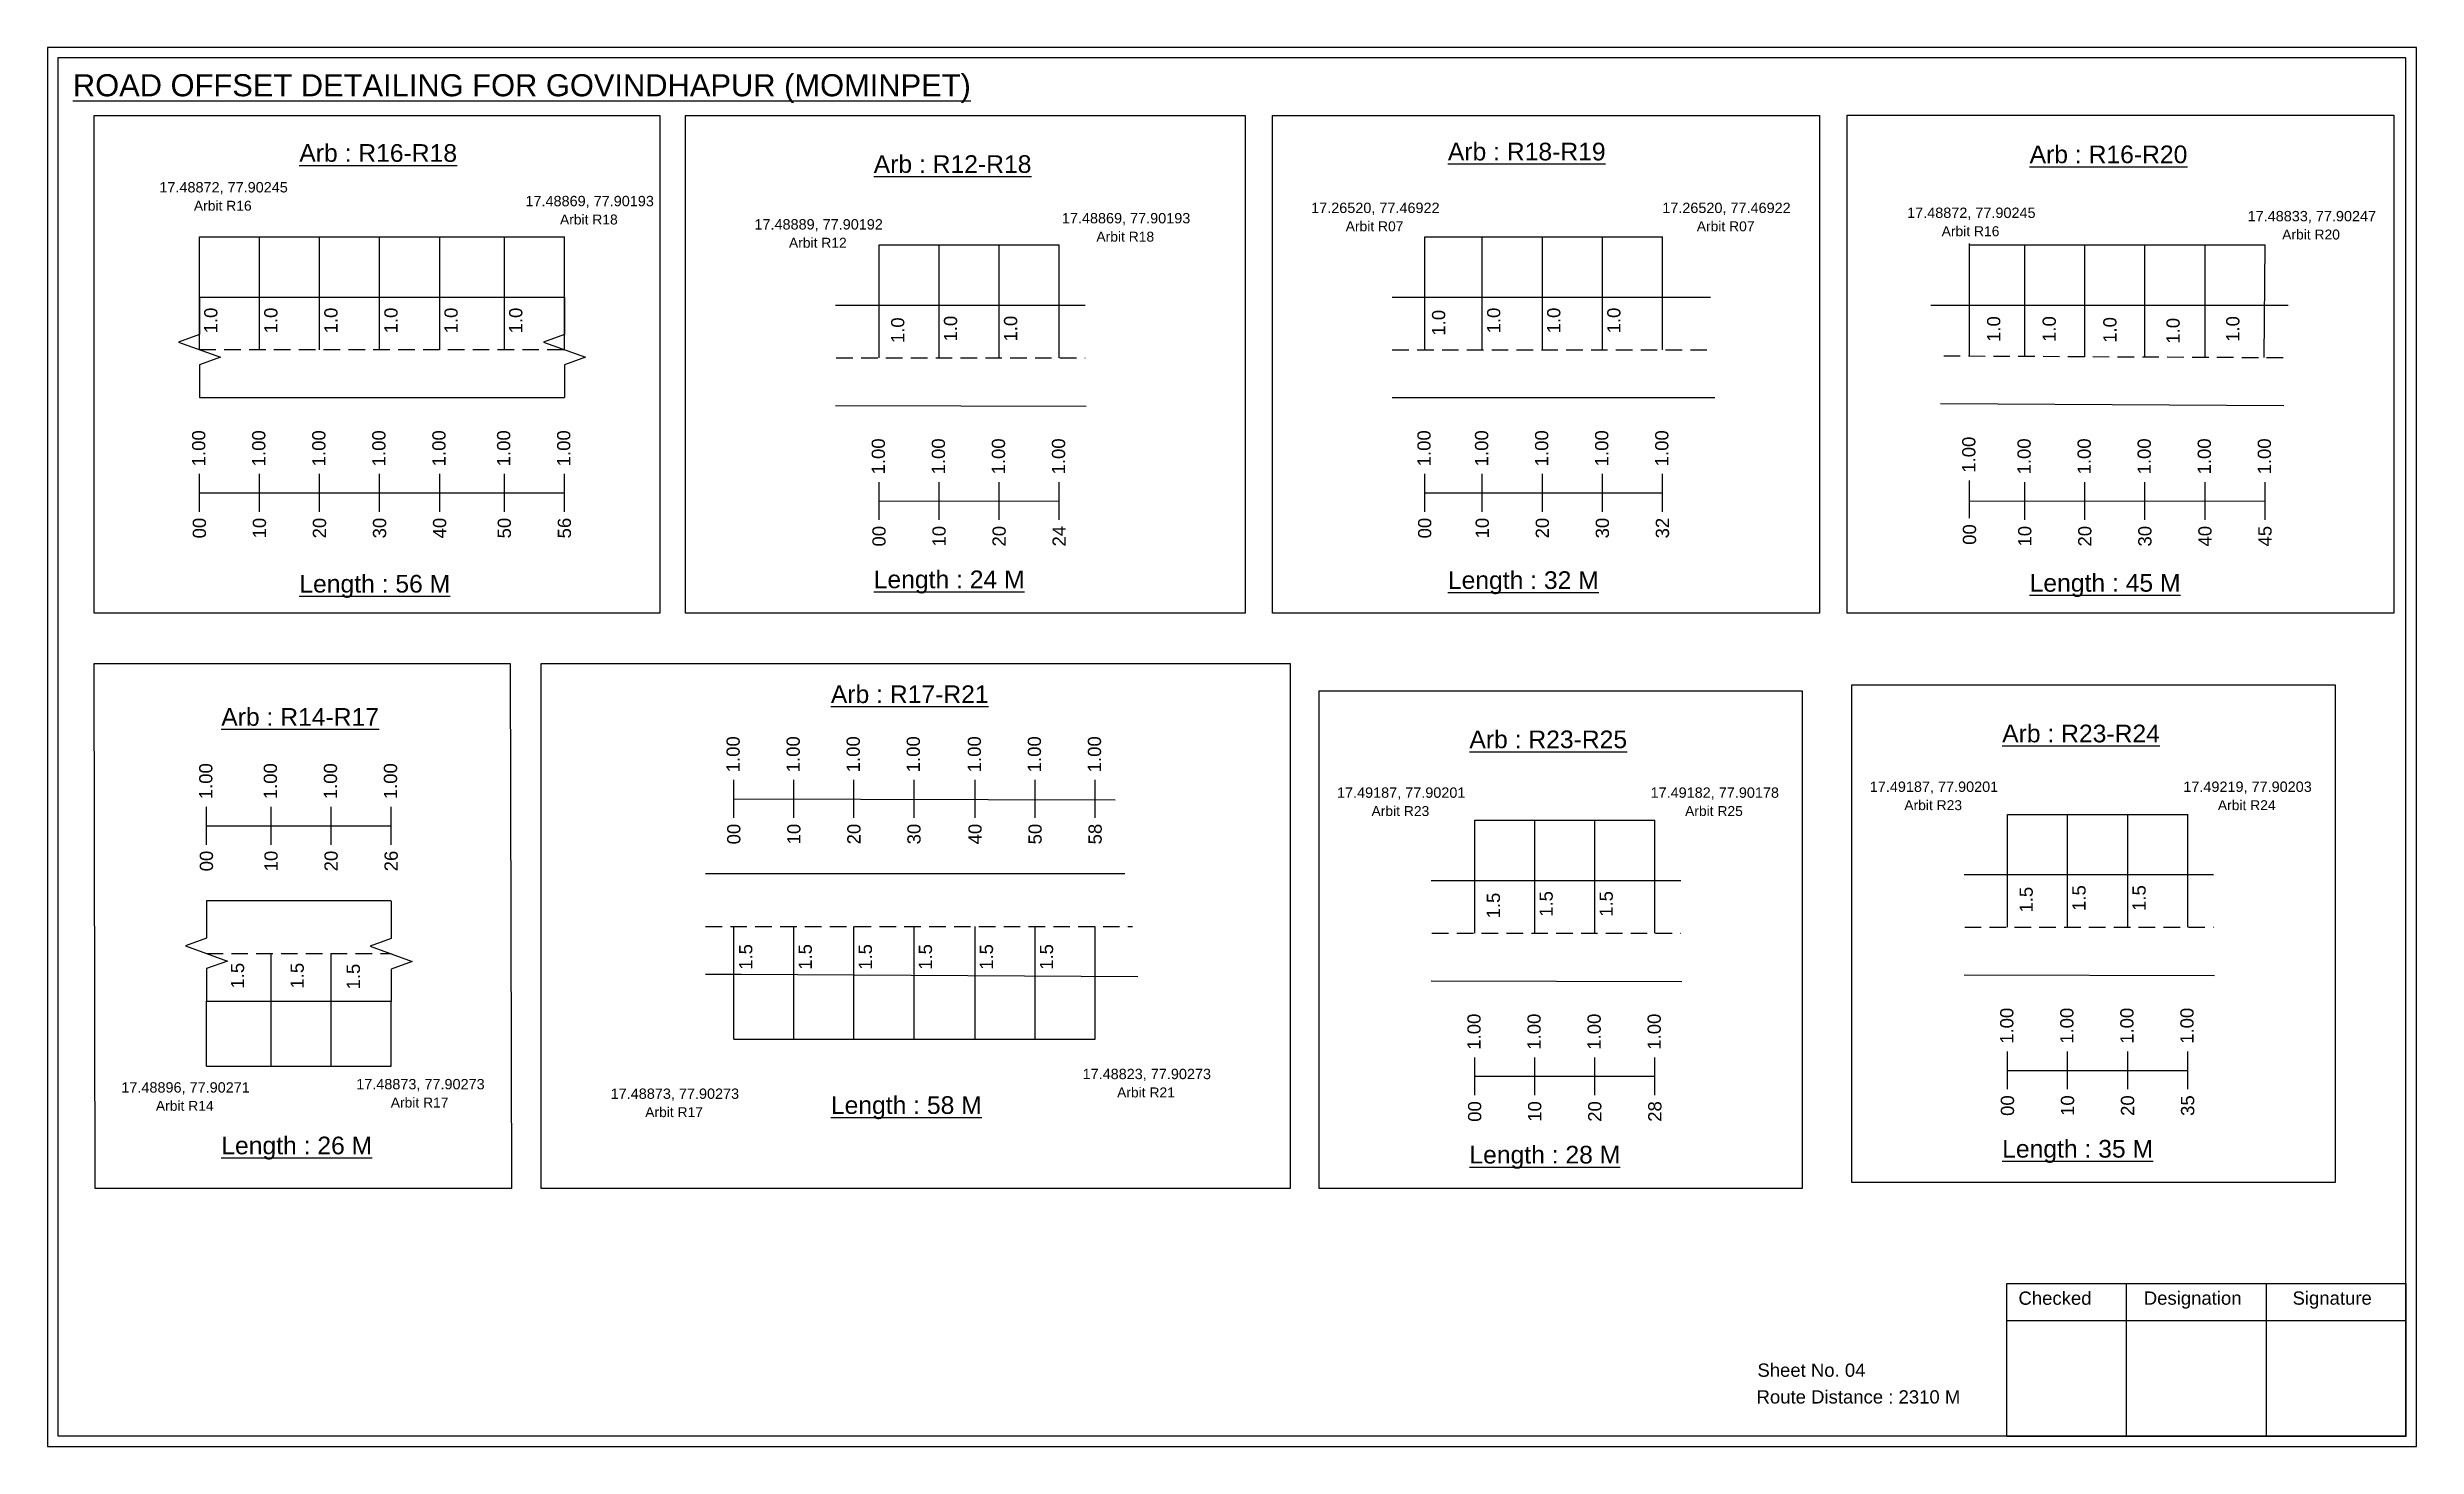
# Model space of a CAD drawing. Header units: inches. Extents: x 715 to 6358, y 46 to 1342.
# Drawn here: x 3819 to 4355, y 46 to 363 of the extents above; entities that cross this region are included whole.
import ezdxf

# ---------------------------------------------------------------- set-up
doc = ezdxf.new("R2010")
doc.units = ezdxf.units.IN
doc.header["$MEASUREMENT"] = 0
doc.linetypes.add('DASHED2', pattern=[0.375, 0.25, -0.125])
doc.layers.add('PDF_Geometry', color=7, linetype='Continuous')
doc.layers.add('PDF_Text', color=5, linetype='Continuous')
doc.styles.add('PDF Arial', font='arial.ttf')
doc.styles.get("Standard").update_dxf_attribs({"font": 'arial.ttf'})

msp = doc.modelspace()

# ---------------------------------------------------------------- texts
at = {"color": 242, "true_color": 0xcd2027}
for s, height, p in [('%%UROAD OFFSET DETAILING FOR GOVINDHAPUR (MOMINPET)', 5, (3824.59, 351.63)), ('%%UArb : R16-R18', 4, (3875.86, 336.8)), ('%%UArb : R12-R18', 4, (4005.92, 334.29)), ('%%UArb : R18-R19', 4, (4135.93, 337.12)), ('%%UArb : R16-R20', 4, (4267.66, 336.49)), ('%%ULength : 56 M', 4, (3875.86, 239.3)), ('%%ULength : 24 M', 4, (4005.92, 240.29)), ('%%ULength : 32 M', 4, (4135.93, 240.12)), ('%%ULength : 45 M', 4, (4267.66, 239.49)), ('%%UArb : R17-R21', 4, (3996.22, 214.29)), ('%%UArb : R14-R17', 4, (3858.19, 209.15)), ('%%UArb : R23-R24', 4, (4261.44, 205.4)), ('%%UArb : R23-R25', 4, (4140.8, 204.07)), ('%%ULength : 58 M', 4, (3996.22, 121.29)), ('%%ULength : 26 M', 4, (3858.19, 112.15)), ('%%ULength : 28 M', 4, (4140.8, 110.07)), ('%%ULength : 35 M', 4, (4261.44, 111.4))]:
    msp.add_text(s, height=height, dxfattribs=at).set_placement(p)
at = {"color": 5}
for s, height, p in [('17.48872, 77.90245', 2.34, (3844.17, 329.87)), ('Arbit R16', 2.246, (3851.99, 325.74)), ('17.48869, 77.90193', 2.34, (3927.06, 326.75)), ('17.26520, 77.46922', 2.34, (4104.97, 325.21)), ('17.26520, 77.46922', 2.34, (4184.47, 325.21)), ('Arbit R18', 2.246, (3934.88, 322.62)), ('17.48889, 77.90192', 2.34, (3978.91, 321.48)), ('17.48869, 77.90193', 2.34, (4048.52, 322.87)), ('Arbit R07', 2.246, (4112.79, 321.08)), ('Arbit R07', 2.246, (4192.29, 321.08)), ('17.48872, 77.90245', 2.34, (4239.92, 324.1)), ('Arbit R16', 2.246, (4247.74, 319.97)), ('17.48833, 77.90247', 2.34, (4317.02, 323.34)), ('Arbit R12', 2.246, (3986.73, 317.36)), ('Arbit R18', 2.246, (4056.34, 318.74)), ('Arbit R20', 2.246, (4324.84, 319.22)), ('17.49187, 77.90201', 2.34, (4110.82, 192.85)), ('17.49182, 77.90178', 2.34, (4181.82, 192.85)), ('17.49187, 77.90201', 2.34, (4231.46, 194.18)), ('17.49219, 77.90203', 2.34, (4302.46, 194.18)), ('Arbit R23', 2.246, (4118.64, 188.72)), ('Arbit R25', 2.246, (4189.64, 188.72)), ('Arbit R23', 2.246, (4239.28, 190.05)), ('Arbit R24', 2.246, (4310.28, 190.05)), ('17.48873, 77.90273', 2.34, (3888.74, 126.86)), ('17.48823, 77.90273', 2.34, (4053.21, 129.16)), ('17.48896, 77.90271', 2.34, (3835.56, 126.12)), ('Arbit R14', 2.246, (3843.38, 122)), ('Arbit R17', 2.246, (3896.56, 122.74)), ('17.48873, 77.90273', 2.34, (3946.36, 124.7)), ('Arbit R21', 2.246, (4061.03, 125.03)), ('Arbit R17', 2.246, (3954.18, 120.57))]:
    msp.add_text(s, height=height, dxfattribs=at).set_placement(p)
for s, p in [('1.0', (3857.31, 297.96)), ('1.0', (3870.91, 297.96)), ('1.0', (3884.51, 297.96)), ('1.0', (3898.11, 297.96)), ('1.0', (3911.71, 297.96)), ('1.0', (3926.36, 297.96)), ('1.0', (4012.85, 295.76)), ('1.0', (4024.81, 296.12)), ('1.0', (4038.41, 296.12)), ('1.0', (4135.33, 297.46)), ('1.0', (4147.8, 297.96)), ('1.0', (4161.4, 297.96)), ('1.0', (4175, 297.96)), ('1.0', (4261.02, 296.03)), ('1.0', (4273.59, 296.03)), ('1.0', (4287.33, 295.83)), ('1.0', (4301.64, 295.64)), ('1.0', (4315.16, 296.05)), ('1.5', (4268.37, 166.87)), ('1.5', (4280.33, 167.24)), ('1.5', (4293.93, 167.24)), ('1.5', (4147.73, 165.54)), ('1.5', (4159.68, 165.91)), ('1.5', (4173.28, 165.91)), ('1.5', (3978.43, 153.91)), ('1.5', (3991.92, 153.91)), ('1.5', (4005.52, 153.91)), ('1.5', (4019.12, 153.91)), ('1.5', (4032.94, 153.91)), ('1.5', (4046.54, 153.91)), ('1.5', (3863.36, 149.66)), ('1.5', (3876.87, 149.66)), ('1.5', (3889.59, 149.46))]:
    msp.add_text(s, height=3, rotation=90).set_placement(p)
at = {"color": 217, "true_color": 0x93278f}
for s, p in [('1.00', (3854.57, 267.88)), ('1.00', (3868.17, 267.88)), ('1.00', (3881.77, 267.88)), ('1.00', (3895.37, 267.88)), ('1.00', (3908.97, 267.88)), ('1.00', (3923.62, 267.88)), ('1.00', (3937.22, 267.88)), ('1.00', (4008.46, 266.04)), ('1.00', (4022.06, 266.04)), ('1.00', (4035.66, 266.04)), ('1.00', (4049.26, 266.04)), ('1.00', (4132.02, 267.88)), ('1.00', (4145.06, 267.88)), ('1.00', (4158.66, 267.88)), ('1.00', (4172.26, 267.88)), ('1.00', (4185.86, 267.88)), ('1.00', (4255.38, 266.43)), ('1.00', (4267.9, 266.04)), ('1.00', (4281.5, 266.04)), ('1.00', (4295.1, 266.04)), ('1.00', (4308.7, 266.04)), ('1.00', (4322.3, 266.04)), ('00', (3854.72, 251.56)), ('10', (3868.32, 251.56)), ('20', (3881.92, 251.56)), ('30', (3895.52, 251.56)), ('40', (3909.12, 251.56)), ('50', (3923.77, 251.56)), ('56', (3937.37, 251.56)), ('00', (4008.61, 249.72)), ('10', (4022.21, 249.72)), ('20', (4035.81, 249.72)), ('24', (4049.41, 249.72)), ('00', (4132.17, 251.56)), ('10', (4145.21, 251.56)), ('20', (4158.81, 251.56)), ('30', (4172.41, 251.56)), ('32', (4186.01, 251.56)), ('00', (4255.53, 250.1)), ('10', (4268.05, 249.72)), ('20', (4281.65, 249.72)), ('30', (4295.25, 249.72)), ('40', (4308.85, 249.72)), ('45', (4322.45, 249.72)), ('1.00', (3975.58, 198.62)), ('1.00', (3989.18, 198.62)), ('1.00', (4002.78, 198.62)), ('1.00', (4016.38, 198.62)), ('1.00', (4030.2, 198.62)), ('1.00', (4043.8, 198.62)), ('1.00', (4057.4, 198.62)), ('1.00', (3856.17, 192.52)), ('1.00', (3870.8, 192.52)), ('1.00', (3884.4, 192.52)), ('1.00', (3898, 192.52)), ('00', (3975.73, 182.3)), ('10', (3989.33, 182.3)), ('20', (4002.93, 182.3)), ('30', (4016.53, 182.3)), ('40', (4030.35, 182.3)), ('50', (4043.95, 182.3)), ('58', (4057.55, 182.3)), ('00', (3856.32, 176.2)), ('10', (3870.95, 176.2)), ('20', (3884.55, 176.2)), ('26', (3898.15, 176.2)), ('1.00', (4263.98, 137.16)), ('1.00', (4277.58, 137.16)), ('1.00', (4291.18, 137.16)), ('1.00', (4304.78, 137.16)), ('1.00', (4143.34, 135.83)), ('1.00', (4156.94, 135.83)), ('1.00', (4170.54, 135.83)), ('1.00', (4184.14, 135.83)), ('00', (4143.49, 119.51)), ('10', (4157.09, 119.51)), ('20', (4170.69, 119.51)), ('28', (4184.29, 119.51)), ('00', (4264.13, 120.84)), ('10', (4277.73, 120.84)), ('20', (4291.33, 120.84)), ('35', (4304.93, 120.84))]:
    msp.add_text(s, height=3, rotation=90, dxfattribs=at).set_placement(p)
for s, p in [('Sheet No. 04', (4206.02, 61.79)), ('Route Distance : 2310 M', (4205.83, 55.74))]:
    msp.add_text(s, height=3).set_placement(p)
at = {"layer": 'PDF_Text', "color": 7, "attachment_point": 7, "style": 'PDF Arial'}
for s, insert, char_height in [('Checked', (4265.13, 78.04), 3.001), ('Designation', (4293.51, 77.2), 3.0006), ('Signature', (4327.19, 77.2), 3.001)]:
    msp.add_mtext(s, dxfattribs=dict(at, insert=insert, char_height=char_height))

# ---------------------------------------------------------------- linework, layer by layer
at = {"color": 5}
for p, q in [((3853.24, 319.82), (3935.9, 319.82)), ((4007.14, 317.98), (4047.94, 317.98)), ((4130.7, 319.82), (4184.53, 319.82)), ((4254.06, 317.98), (4320.98, 317.98)), ((4142.02, 187.77), (4182.82, 187.77)), ((4262.66, 189.1), (4303.46, 189.1)), ((3974.25, 138.18), (4056.07, 138.21)), ((3854.84, 132.08), (3896.67, 132.08))]:
    msp.add_line(p, q, dxfattribs=at)
for p, q in [((3853.24, 294.28), (3853.24, 319.82)), ((3866.84, 294.28), (3866.84, 319.82)), ((3880.44, 294.28), (3880.44, 319.82)), ((3894.04, 294.28), (3894.04, 319.82)), ((3907.64, 294.28), (3907.64, 319.82)), ((3922.3, 294.29), (3922.3, 319.82)), ((3935.9, 294.29), (3935.9, 319.82)), ((4007.14, 292.45), (4007.14, 317.98)), ((4020.74, 292.45), (4020.74, 317.98)), ((4034.34, 292.45), (4034.34, 317.98)), ((4047.94, 292.45), (4047.94, 317.98)), ((4130.7, 294.28), (4130.7, 319.82)), ((4143.73, 294.28), (4143.73, 319.82)), ((4157.33, 294.28), (4157.33, 319.82)), ((4170.93, 294.28), (4170.93, 319.82)), ((4184.53, 294.28), (4184.53, 319.82)), ((4254.06, 292.74), (4254.06, 318.28)), ((4266.58, 292.69), (4266.58, 317.98)), ((4280.18, 292.64), (4280.18, 317.98)), ((4293.78, 292.7), (4293.78, 317.98)), ((4307.38, 292.44), (4307.38, 317.98)), ((4320.75, 292.48), (4320.98, 317.98)), ((3853.24, 306.17), (3935.9, 306.17)), ((4123.35, 306.17), (4195.39, 306.17)), ((3997.3, 304.33), (4053.79, 304.33)), ((4326.23, 304.31), (4245.27, 304.31)), ((3853.24, 283.48), (3935.9, 283.48)), ((3997.3, 281.65), (4054.01, 281.52)), ((4123.35, 283.48), (4196.39, 283.48)), ((4247.48, 282.1), (4325.21, 281.67)), ((4142.02, 162.23), (4142.02, 187.77)), ((4155.62, 162.23), (4155.62, 187.77)), ((4169.22, 162.23), (4169.22, 187.77)), ((4182.82, 162.23), (4182.82, 187.77)), ((4262.66, 163.56), (4262.66, 189.1)), ((4276.26, 163.56), (4276.26, 189.1)), ((4289.86, 163.56), (4289.86, 189.1)), ((4303.46, 163.56), (4303.46, 189.1)), ((4062.8, 175.6), (3967.85, 175.6)), ((4132.18, 174.12), (4188.67, 174.12)), ((4252.82, 175.45), (4309.31, 175.45)), ((3896.67, 169.5), (3854.84, 169.5)), ((3974.25, 138.18), (3974.25, 163.72)), ((3987.85, 138.18), (3987.85, 163.72)), ((4001.45, 138.18), (4001.45, 163.72)), ((4015.05, 138.18), (4015.05, 163.72)), ((4028.87, 138.18), (4028.87, 163.72)), ((4042.47, 138.18), (4042.47, 163.72)), ((4056.07, 138.18), (4056.07, 163.72)), ((3869.47, 132.08), (3869.47, 157.62)), ((3883.07, 132.08), (3883.07, 157.62)), ((4132.18, 151.43), (4188.89, 151.3)), ((4252.82, 152.76), (4309.53, 152.63)), ((3854.84, 146.82), (3880.4, 146.82)), ((3854.84, 132.08), (3854.84, 146.82)), ((3880.4, 146.82), (3896.67, 146.82)), ((3896.67, 132.08), (3896.67, 146.82))]:
    msp.add_line(p, q)
at = {"linetype": 'DASHED2', "ltscale": 15}
for p, q in [((3853.24, 294.29), (3935.9, 294.29)), ((3997.45, 292.45), (4053.79, 292.45)), ((4123.35, 294.28), (4195.89, 294.28)), ((4248.2, 292.89), (4326.48, 292.48)), ((3967.85, 163.72), (4064.52, 163.72)), ((4132.33, 162.23), (4188.67, 162.23)), ((4252.97, 163.56), (4309.31, 163.56)), ((3854.84, 157.62), (3896.67, 157.62))]:
    msp.add_line(p, q, dxfattribs=at)
at = {"color": 217, "true_color": 0x93278f}
for p, q in [((3853.24, 257.59), (3853.24, 266.14)), ((3866.84, 257.59), (3866.84, 266.14)), ((3880.44, 257.59), (3880.44, 266.14)), ((3894.04, 257.59), (3894.04, 266.14)), ((3907.64, 257.59), (3907.64, 266.14)), ((3922.3, 257.59), (3922.3, 266.15)), ((3935.9, 257.59), (3935.9, 266.15)), ((4007.14, 255.75), (4007.14, 264.31)), ((4020.74, 255.75), (4020.74, 264.31)), ((4034.34, 255.75), (4034.34, 264.31)), ((4047.94, 255.75), (4047.94, 264.31)), ((4130.7, 257.59), (4130.7, 266.14)), ((4143.73, 257.59), (4143.73, 266.14)), ((4157.33, 257.59), (4157.33, 266.14)), ((4170.93, 257.59), (4170.93, 266.14)), ((4184.53, 257.59), (4184.53, 266.14)), ((4254.06, 256.13), (4254.06, 264.69)), ((4266.58, 255.74), (4266.58, 264.3)), ((4280.18, 255.74), (4280.18, 264.3)), ((4293.78, 255.74), (4293.78, 264.3)), ((4307.38, 255.74), (4307.38, 264.3)), ((4320.98, 255.74), (4320.98, 264.3)), ((3853.24, 261.85), (3935.9, 261.87)), ((4007.14, 260.02), (4047.94, 260.03)), ((4130.7, 261.86), (4184.53, 261.87)), ((4254.06, 260.01), (4320.98, 260.03)), ((3974.25, 188.32), (3974.25, 196.88)), ((3987.85, 188.32), (3987.85, 196.88)), ((4001.45, 188.32), (4001.45, 196.88)), ((4015.05, 188.32), (4015.05, 196.88)), ((4028.87, 188.32), (4028.87, 196.88)), ((4042.47, 188.32), (4042.47, 196.88)), ((4056.07, 188.32), (4056.07, 196.88)), ((3854.84, 182.23), (3854.84, 190.78)), ((3869.47, 182.23), (3869.47, 190.78)), ((3883.07, 182.23), (3883.07, 190.78)), ((3896.67, 182.23), (3896.67, 190.78)), ((3974.25, 192.59), (4060.58, 192.35)), ((3854.84, 186.5), (3896.67, 186.5)), ((4262.66, 126.86), (4262.66, 135.42)), ((4276.26, 126.86), (4276.26, 135.42)), ((4289.86, 126.86), (4289.86, 135.42)), ((4303.46, 126.86), (4303.46, 135.42)), ((4142.02, 125.53), (4142.02, 134.09)), ((4142.02, 129.8), (4182.82, 129.81)), ((4155.62, 125.53), (4155.62, 134.09)), ((4169.22, 125.53), (4169.22, 134.09)), ((4182.82, 125.53), (4182.82, 134.09)), ((4262.66, 131.13), (4303.46, 131.14))]:
    msp.add_line(p, q, dxfattribs=at)
for points in [[(3829.38, 347.3), (3957.47, 347.3), (3957.47, 234.62), (3829.38, 234.62)], [(3963.28, 347.3), (4090.03, 347.3), (4090.03, 234.62), (3963.28, 234.62)], [(4096.24, 347.3), (4220.04, 347.3), (4220.04, 234.62), (4096.24, 234.62)], [(4226.35, 347.34), (4350.15, 347.34), (4350.15, 234.66), (4226.35, 234.66)], [(3829.38, 223.23), (3923.62, 223.23), (3923.9, 104.41), (3829.66, 104.41)], [(3930.63, 223.23), (4100.24, 223.23), (4100.24, 104.41), (3930.63, 104.41)], [(4106.75, 217.09), (4216.19, 217.09), (4216.19, 104.41), (4106.75, 104.41)], [(4227.39, 218.42), (4336.83, 218.42), (4336.83, 105.74), (4227.39, 105.74)]]:
    msp.add_lwpolyline(points, close=True)
at = {"linetype": 'Continuous'}
for points in [[(3853.24, 306.17), (3853.24, 297.74), (3848.5, 296.01), (3857.98, 292.56), (3853.24, 290.83), (3853.24, 283.48)], [(3935.9, 306.17), (3935.9, 297.74), (3931.15, 296.01), (3940.64, 292.56), (3935.9, 290.83), (3935.9, 283.48)], [(3854.84, 169.5), (3854.84, 161.07), (3850.1, 159.35), (3859.58, 155.89), (3854.84, 154.17), (3854.84, 146.82)], [(3896.67, 169.42), (3896.67, 160.99), (3891.93, 159.27), (3901.41, 155.81), (3896.67, 154.09), (3896.67, 146.74)]]:
    msp.add_lwpolyline(points, dxfattribs=at)
msp.add_lwpolyline([(3967.85, 152.91), (3975.9, 152.91), (4065.75, 152.41)])
at = {"layer": 'PDF_Geometry'}
for points in [[(3818.81, 362.7), (3818.81, 45.99), (4355.28, 45.99), (4355.28, 362.7)], [(3821.14, 360.37), (3821.14, 48.41), (4352.87, 48.41), (4352.87, 360.37)]]:
    msp.add_lwpolyline(points, close=True, dxfattribs=at)
at = {"layer": 'PDF_Geometry', "color": 242, "true_color": 0xcc1f26}
msp.add_lwpolyline([(4352.87, 48.31), (4262.52, 48.31), (4262.52, 82.92), (4352.87, 82.92)], close=True, dxfattribs=at)
for points in [[(4289.5, 82.92), (4289.5, 48.31)], [(4321.23, 82.92), (4321.23, 48.31)], [(4262.52, 74.55), (4352.87, 74.55)]]:
    msp.add_lwpolyline(points, dxfattribs=at)

msp.set_redraw_order([(e.dxf.handle, doc.entitydb.next_handle()) for e in msp.query("TEXT MTEXT ATTDEF DIMENSION ARC_DIMENSION")])  # texts and dimensions are drawn at this point

doc.saveas('drawing.dxf')
